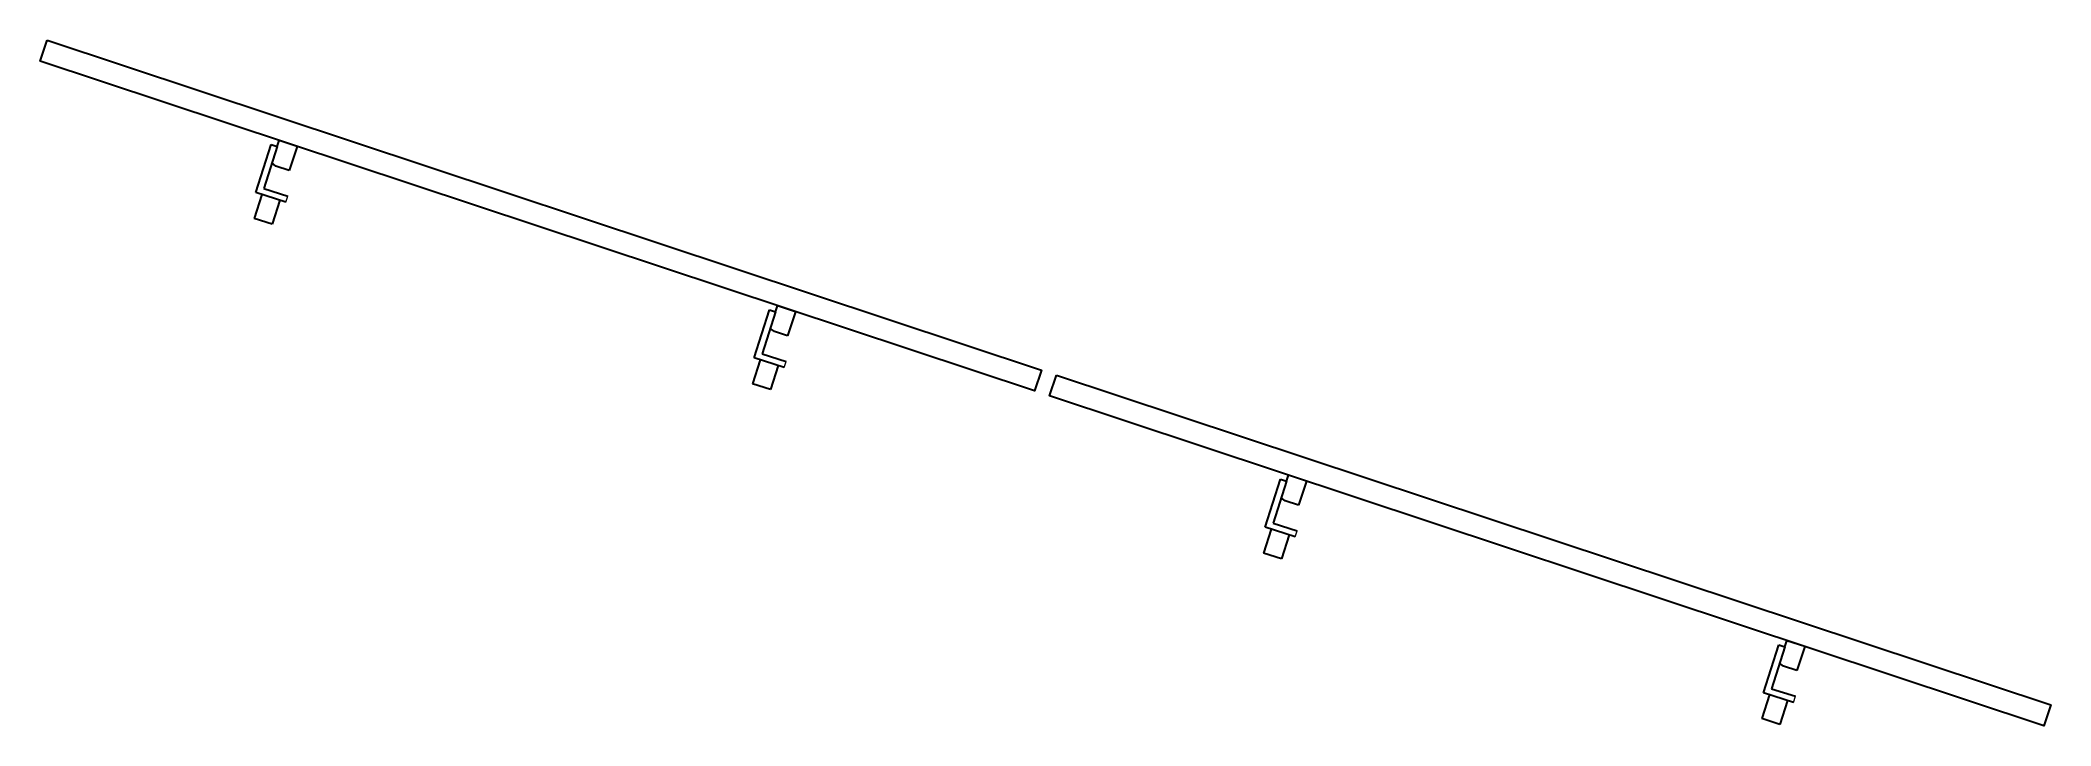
# Model space of a CAD drawing. Header units: millimetres. Extents: x 720925 to 840725318, y 793496 to 1061196.
# Drawn here: x 948129 to 951325, y 977060 to 978149 of the extents above; entities that cross this region are included whole.
import ezdxf
from ezdxf import colors
from ezdxf.entities.mleader import LeaderData, LeaderLine
from ezdxf.math import Vec2, Vec3

# ---------------------------------------------------------------- set-up
doc = ezdxf.new("R2010")
doc.units = ezdxf.units.MM
for name, color, linetype in [('!ESP_Tekst', 7, 'Continuous'), ('Raam', 7, 'Continuous'), ('Vaade-dim', 1, 'Continuous')]:
    doc.layers.add(name, color=color, linetype=linetype)
doc.layers.add('vaade', color=7, linetype='Continuous', lineweight=15)
doc.styles.add('Annotative', font='malgunsl.ttf', dxfattribs={"height": 2})

msp = doc.modelspace()

# ---------------------------------------------------------------- linework, layer by layer
for p, q in [((948537.7, 977980.7), (948509.2, 977990.1)), ((948498.1, 977857.2), (948469.5, 977866.4)), ((949329.7, 977717.9), (949301.2, 977727.3)), ((949290.1, 977594.4), (949261.5, 977603.6)), ((950141.9, 977448.9), (950113.4, 977458.3)), ((950102.2, 977325.4), (950073.7, 977334.6)), ((950933.9, 977186.1), (950905.4, 977195.5)), ((950894.3, 977062.6), (950865.7, 977071.8))]:
    msp.add_line(p, q)
at = {"color": 5}
for points in [[(948140.5, 978149.3), (949720.9, 977625.4), (949709.9, 977592.2), (948129.5, 978116.1)], [(949744.6, 977617.5), (951325.1, 977093.6), (951314.1, 977060.4), (949733.6, 977584.3)]]:
    msp.add_lwpolyline(points, close=True, dxfattribs=at)
at = {"layer": 'Raam', "color": 0, "ltscale": 10}
for p, q in [((948472.3, 977907.4), (948496.7, 977983.6)), ((949264.3, 977644.6), (949288.7, 977720.8)), ((950076.4, 977375.7), (950100.8, 977451.9)), ((950868.4, 977112.9), (950892.8, 977189.1))]:
    msp.add_line(p, q, dxfattribs=at)
at = {"layer": 'Raam', "ltscale": 10}
for p, q in [((948496.7, 977983.6), (948506.2, 977980.6)), ((948506.2, 977980.6), (948509.2, 977990.1)), ((948506.2, 977980.6), (948484.8, 977913.9)), ((948504.2, 977949.4), (948497.8, 977954.4)), ((948537.7, 977980.7), (948525.4, 977942.6)), ((948525.4, 977942.6), (948504.2, 977949.4)), ((948481.8, 977904.5), (948469.5, 977866.4)), ((948484.8, 977913.9), (948522.9, 977901.7)), ((948510.4, 977895.2), (948498.1, 977857.2)), ((949298.2, 977717.8), (949301.2, 977727.3)), ((949298.2, 977717.8), (949276.9, 977651.1)), ((949288.7, 977720.8), (949298.2, 977717.8)), ((949329.7, 977717.9), (949317.4, 977679.8)), ((949296.3, 977686.6), (949289.8, 977691.6)), ((949317.4, 977679.8), (949296.3, 977686.6)), ((949273.8, 977641.7), (949261.5, 977603.6)), ((949276.9, 977651.1), (949315, 977638.9)), ((949302.4, 977632.4), (949290.1, 977594.4)), ((950110.3, 977448.8), (950089, 977382.2)), ((950100.8, 977451.9), (950110.3, 977448.8)), ((950110.3, 977448.8), (950113.4, 977458.3)), ((950141.9, 977448.9), (950129.6, 977410.8)), ((950108.4, 977417.6), (950102, 977422.7)), ((950129.6, 977410.8), (950108.4, 977417.6)), ((950089, 977382.2), (950127.1, 977370)), ((950086, 977372.7), (950073.7, 977334.6)), ((950114.5, 977363.5), (950102.2, 977325.4)), ((950902.4, 977186), (950881, 977119.3)), ((950892.8, 977189.1), (950902.4, 977186)), ((950902.4, 977186), (950905.4, 977195.5)), ((950933.9, 977186.1), (950921.6, 977148)), ((950900.4, 977154.8), (950894, 977159.9)), ((950921.6, 977148), (950900.4, 977154.8)), ((950881, 977119.3), (950919.1, 977107.2)), ((950878, 977109.9), (950865.7, 977071.8)), ((950906.5, 977100.7), (950894.3, 977062.6))]:
    msp.add_line(p, q, dxfattribs=at)
at = {"layer": 'vaade'}
for p, q in [((948519.9, 977892.2), (948522.9, 977901.7)), ((949311.9, 977629.4), (949315, 977638.9)), ((950124, 977360.4), (950127.1, 977370)), ((950916.1, 977097.6), (950919.1, 977107.2))]:
    msp.add_line(p, q, dxfattribs=at)
at = {"layer": 'Vaade-dim', "color": 0}
for p, q in [((948519.9, 977892.2), (948472.3, 977907.4)), ((949311.9, 977629.4), (949264.3, 977644.6)), ((950124, 977360.4), (950076.4, 977375.7)), ((950916.1, 977097.6), (950868.4, 977112.9))]:
    msp.add_line(p, q, dxfattribs=at)

# ---------------------------------------------------------------- leaders
at = {"layer": '!ESP_Tekst'}
ml = msp.add_multileader_mtext('Standard', dxfattribs=at)
ml.set_content('{\\fMalgun Gothic Semilight|b0|i0|c0|p34;OLEMASOLEV KONSTRUKTSIOON}', color=256, style='Annotative')
ml.set_leader_properties()
ml.build(insert=Vec2(0, 0))
ml.multileader.update_dxf_attribs({"leader_type": 0, "has_dogleg": 0, "text_left_attachment_type": 5, "text_right_attachment_type": 5, "dogleg_length": 0.36, "arrow_head_size": 0, "scale": 150})
ctx = ml.context
ctx.base_point, ctx.scale, ctx.char_height, ctx.arrow_head_size, ctx.landing_gap_size, ctx.plane_origin = Vec3(790700.5, 977011.2), 150, 450, 0, 1.35, Vec3(790346.8, 976849.2)
ctx.left_attachment, ctx.right_attachment = 5, 5
notes = []
notes.append((ctx, [(0, (1, 1, 0), (790695.1, 977011.2), (1, 0), 5.4, [(0, [(790695.4, 977011.2)], 0, [])])]))
ctx.mtext.insert, ctx.mtext.width, ctx.mtext.flow_direction = Vec3(790701.8, 977558.9), 168000.077, 5
for ctx, leaders in notes:
    for number, flags, end, landing, length, lines in leaders:
        leader = LeaderData()
        leader.index, (leader.has_last_leader_line, leader.has_dogleg_vector, leader.attachment_direction) = number, flags
        leader.last_leader_point, leader.dogleg_vector, leader.dogleg_length = Vec3(end), Vec3(landing), length
        for number, points, colour, breaks in lines:
            line = LeaderLine()
            line.index, line.vertices, line.color, line.breaks = number, Vec3.list(points), colors.encode_raw_color(colour), breaks
            leader.lines.append(line)
        ctx.leaders.append(leader)

doc.saveas('drawing.dxf')
